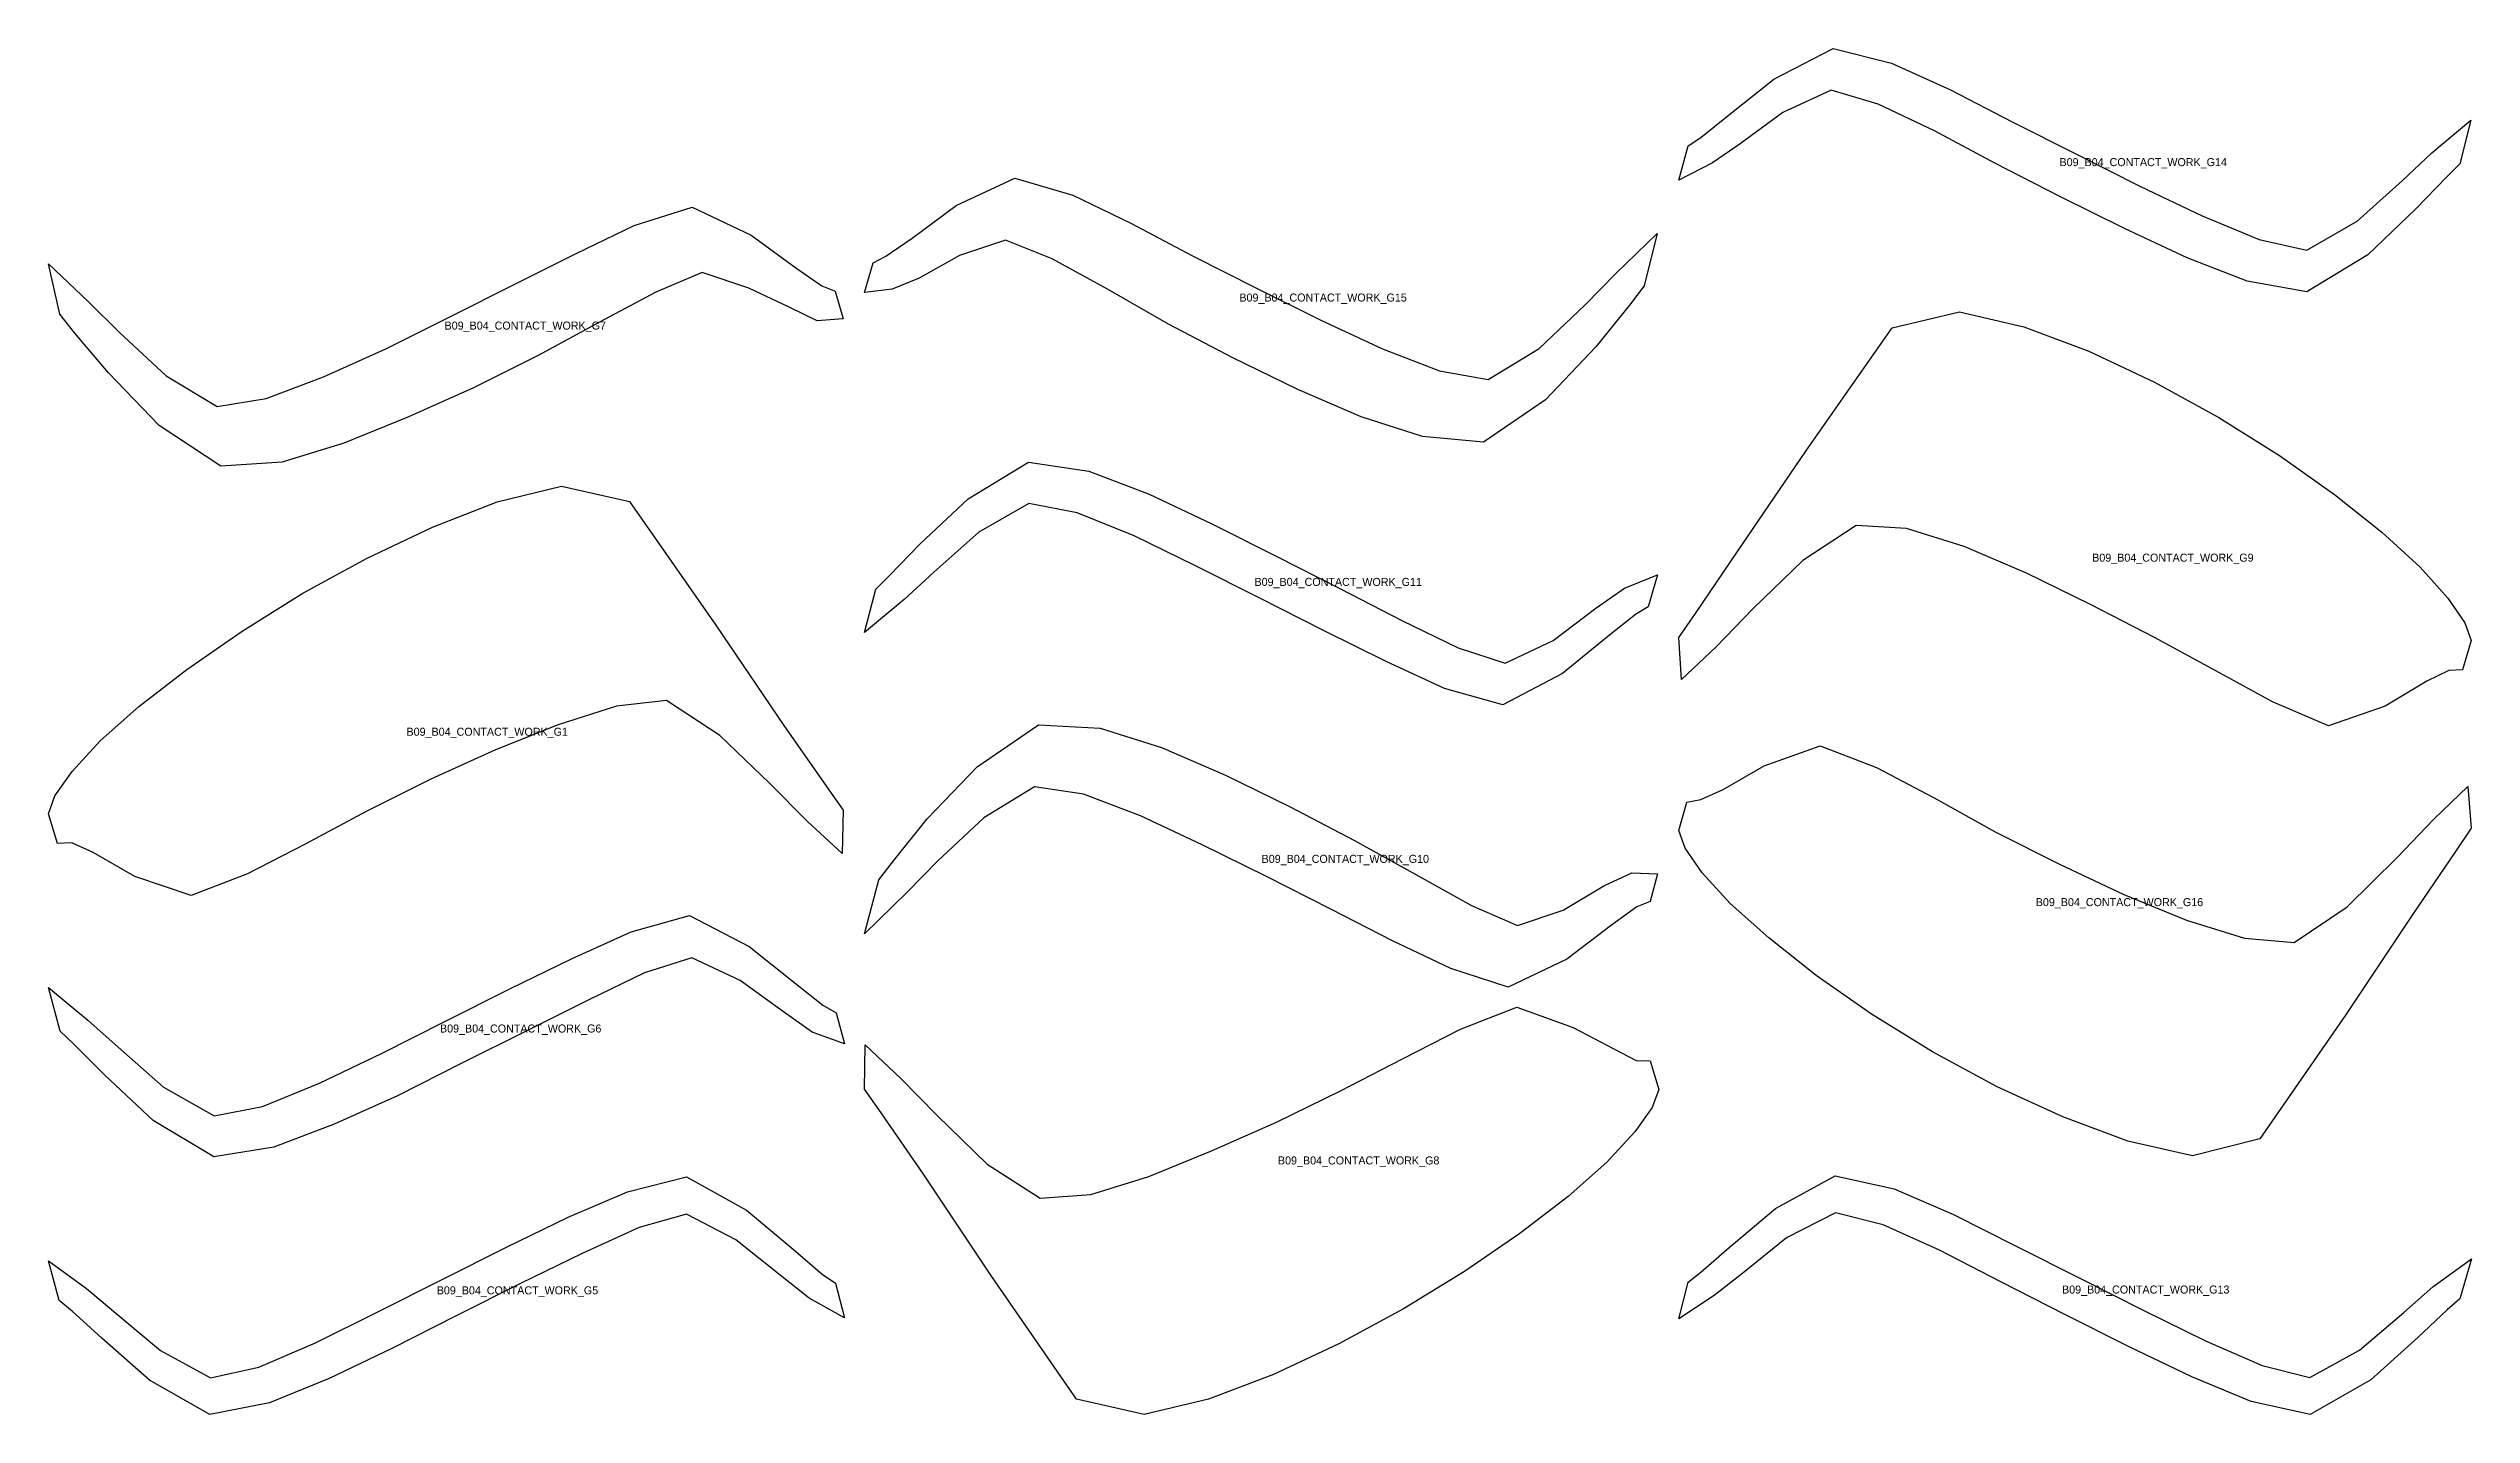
# Model space of a CAD drawing. Header units: millimetres. Extents: x 15 to 17457, y 15 to 1484.
# Drawn here: x 5449 to 7867, y 15 to 1379 of the extents above; entities that cross this region are included whole.
import ezdxf

# ---------------------------------------------------------------- set-up
doc = ezdxf.new("R2010")
doc.units = ezdxf.units.MM

msp = doc.modelspace()

# ---------------------------------------------------------------- texts
for s, p in [('B09_B04_CONTACT_WORK_G14', (7456.1, 1261.4)), ('B09_B04_CONTACT_WORK_G15', (6637.4, 1126.2)), ('B09_B04_CONTACT_WORK_G7', (5844, 1098.2)), ('B09_B04_CONTACT_WORK_G9', (7488.7, 866.5)), ('B09_B04_CONTACT_WORK_G11', (6652.5, 842.3)), ('B09_B04_CONTACT_WORK_G1', (5806, 692.7)), ('B09_B04_CONTACT_WORK_G10', (6659.6, 565.8)), ('B09_B04_CONTACT_WORK_G16', (7432.4, 522.6)), ('B09_B04_CONTACT_WORK_G6', (5839.4, 396.4)), ('B09_B04_CONTACT_WORK_G8', (6675.9, 264.7)), ('B09_B04_CONTACT_WORK_G5', (5836.2, 135)), ('B09_B04_CONTACT_WORK_G13', (7458.6, 135.8))]:
    msp.add_text(s, height=8).set_placement(p)

# ---------------------------------------------------------------- linework, layer by layer
for points in [[(7085.3, 1281.7), (7098, 1290), (7125.3, 1311.8), (7170.8, 1348.3), (7230, 1378.9), (7288.4, 1364.1), (7347.2, 1337.5), (7408.9, 1305.7), (7472.9, 1273.2), (7536.9, 1241.1), (7598.5, 1211.7), (7655.3, 1188.1), (7703.1, 1177.6), (7753.2, 1206.4), (7798.2, 1246.7), (7827.9, 1274.6), (7866.8, 1307.3), (7855.8, 1263.8), (7842.5, 1250.4), (7811.9, 1218.9), (7763.8, 1173), (7703, 1135.9), (7643.4, 1146.7), (7583.6, 1170), (7520.9, 1199.1), (7456.5, 1231.2), (7392.3, 1264), (7331.3, 1296.5), (7275.2, 1323.4), (7228.1, 1337.4), (7180, 1314.9), (7137.3, 1283.6), (7109.7, 1264.6), (7076.2, 1247.3), (7085.3, 1281.7)], [(6271.9, 1164.8), (6284.6, 1171.4), (6310.6, 1189.4), (6354.8, 1222), (6413.2, 1249.4), (6471, 1232.4), (6529.2, 1204.6), (6590.7, 1172), (6654.5, 1139.4), (6718.6, 1107.6), (6780.3, 1079.1), (6837.3, 1057), (6885.7, 1048.3), (6936.5, 1079.3), (6982.6, 1123), (7013.2, 1154.2), (7054.6, 1194.1), (7041.6, 1141.8), (7026.9, 1122.7), (6993.1, 1081.1), (6942.9, 1028.1), (6881.2, 985.9), (6820.3, 991.4), (6759.1, 1011.2), (6695.6, 1038.4), (6630.8, 1070), (6566.6, 1103.6), (6505.9, 1138.5), (6450.4, 1169), (6404.1, 1187.6), (6358.1, 1172.1), (6317.6, 1149.7), (6290.9, 1138.6), (6263.3, 1135.1), (6271.9, 1164.8)], [(5448.6, 1163.8), (5488.4, 1125.8), (5519.4, 1095.3), (5566, 1051.9), (5617, 1021.4), (5665.9, 1029.3), (5723.1, 1051.1), (5785.2, 1079), (5849.1, 1111.1), (5913.4, 1143.3), (5975.3, 1174.1), (6033.4, 1202.1), (6091.2, 1220.4), (6150, 1192.6), (6194.7, 1160), (6220.7, 1141.8), (6233.9, 1136.6), (6241.8, 1108.9), (6216, 1107.1), (6188, 1120.5), (6147.8, 1139.6), (6101.3, 1155.3), (6054.9, 1135.6), (5998.8, 1105.5), (5937.4, 1072.5), (5872.9, 1039.9), (5807.4, 1010.7), (5743.5, 984.8), (5681.8, 965.9), (5620.5, 961.9), (5559.1, 1002.3), (5508.6, 1055.1), (5474.9, 1094.6), (5460, 1113.6), (5448.6, 1163.8)], [(7076.2, 790.9), (7092.7, 814.9), (7134.7, 876.6), (7202.7, 976.7), (7288.9, 1100), (7356.4, 1115.9), (7420.6, 1101), (7485.5, 1076.6), (7551, 1045.8), (7615.1, 1010.3), (7675.7, 972.4), (7730.6, 933.5), (7777.9, 895.8), (7816, 860.9), (7843.6, 830.1), (7860.6, 805.5), (7866.9, 787.9), (7858.4, 758.4), (7844.6, 758), (7822.8, 747.3), (7781.1, 722.2), (7724.5, 702.6), (7668.8, 726.4), (7612, 757.6), (7550.9, 790.9), (7487.1, 823.8), (7423, 854.9), (7361, 881.5), (7303.5, 899.6), (7253.2, 902.6), (7199.9, 867.6), (7150.2, 819.6), (7113.2, 781.5), (7078.9, 748.9), (7076.2, 790.9)], [(6274.6, 839.1), (6288.2, 852.6), (6318.8, 884.2), (6366.6, 929.2), (6427, 965.9), (6487, 957), (6547.2, 933.9), (6609.8, 904.2), (6674.2, 872.1), (6738.2, 839.3), (6799.6, 807.7), (6855.8, 780.4), (6902.6, 765.3), (6950.5, 787.8), (6993.3, 820.2), (7021.7, 839.9), (7054.7, 853.2), (7045.4, 821.4), (7032.7, 813.8), (7005.3, 791.7), (6959.9, 754.7), (6900.4, 723.6), (6842.3, 740), (6783.8, 766.7), (6721.9, 797.6), (6657.8, 830), (6593.7, 862.2), (6532.3, 892.3), (6475.6, 915.4), (6427.3, 924.5), (6377.2, 895.8), (6332.4, 856), (6302.9, 828.6), (6263.3, 795.8), (6274.6, 839.1)], [(5448.6, 614.9), (5455.1, 632.6), (5472.2, 657.1), (5500.3, 687.5), (5538.8, 721.9), (5586.6, 758.9), (5641.8, 797.2), (5702.6, 835), (5766.7, 870.1), (5832.1, 900.9), (5896.6, 926.2), (5960.7, 941.9), (6028.6, 926.5), (6114.8, 803.2), (6182.7, 703.1), (6225.2, 642), (6241.9, 618.3), (6241, 575.1), (6206, 607.4), (6168.8, 644.9), (6118.7, 693.1), (6065.4, 727.8), (6015.5, 722.4), (5957.5, 703.7), (5894.9, 678.5), (5830.4, 649.4), (5766.5, 617.4), (5705, 584.6), (5647.3, 554.8), (5590.9, 533.3), (5534.7, 552.1), (5493.3, 576.3), (5472, 585.8), (5457.7, 585.1), (5448.6, 614.9)], [(6277.5, 548.8), (6292.1, 567.9), (6325.9, 609.6), (6375.7, 661.8), (6437, 703.6), (6498.3, 700.4), (6559.8, 680.9), (6623.4, 653.3), (6688.1, 621.6), (6752.3, 588), (6813.4, 554.2), (6869.1, 523.2), (6915, 503.2), (6960.5, 518.6), (7001.1, 542.8), (7029.1, 555.8), (7054.8, 554.8), (7047.3, 527.3), (7034.3, 521.8), (7008.7, 503.5), (6964.4, 469.6), (6905.8, 441.8), (6848.4, 460.2), (6790.3, 488.1), (6728.6, 519.6), (6664.6, 552.2), (6600.4, 583.9), (6538.8, 612.9), (6481.9, 634.5), (6433, 641.6), (6382.2, 610.6), (6336.5, 567.7), (6305.9, 536.5), (6263.3, 495), (6277.5, 548.8)], [(7084.2, 626.3), (7097.9, 628.9), (7120.2, 639.1), (7161.1, 662.8), (7217.3, 682.6), (7273.5, 661.1), (7331, 630.8), (7392, 596.9), (7456, 564.6), (7520.4, 534.3), (7582.7, 508.6), (7640.6, 490.6), (7690.3, 486.4), (7743.3, 521.9), (7793, 571.2), (7829.8, 609.5), (7863.6, 642.1), (7867, 600.6), (7850.6, 576.2), (7808.9, 514.5), (7741.7, 413.9), (7656.2, 290.2), (7588.8, 273.3), (7524.3, 287.8), (7459.4, 312.1), (7393.7, 342.3), (7329.2, 377.1), (7268.4, 414.9), (7213.3, 453.5), (7165.8, 490.8), (7127.4, 525.3), (7099.5, 555.8), (7082.5, 580.5), (7076.2, 598), (7084.2, 626.3)], [(5448.6, 441.4), (5488, 408.9), (5518.1, 381.7), (5563.5, 341.8), (5613.9, 313.2), (5662.3, 322.7), (5719.3, 345.9), (5781, 375.5), (5845, 407.8), (5909.3, 440), (5971.4, 470.4), (6030.1, 497.1), (6088.5, 513.3), (6148.2, 482.3), (6194, 445.6), (6221.6, 423.7), (6234.8, 416.2), (6243.1, 385), (6210.8, 396.9), (6182.2, 417), (6139.2, 448.2), (6090.8, 470.9), (6043.7, 455.9), (5987.2, 428.6), (5925.5, 397.9), (5861.3, 365.7), (5797, 333.3), (5733.8, 304.9), (5673.6, 282), (5613.6, 272.2), (5553, 308.6), (5504.4, 354.2), (5473.5, 385), (5460.3, 397.7), (5448.6, 441.4)], [(6263.9, 384), (6299.3, 350.5), (6335.5, 314), (6385.7, 265.1), (6438.5, 231), (6489, 234.8), (6547, 252.8), (6609.6, 278.2), (6674.3, 306.8), (6738.5, 338.3), (6800.2, 370.2), (6858, 399.6), (6914.3, 421.8), (6970.5, 401.4), (7011.3, 380.2), (7033.6, 368.6), (7047.3, 368.3), (7056.2, 339.4), (7049.5, 321.7), (7032.3, 297.3), (7004.2, 267), (6965.5, 232.7), (6917.5, 195.9), (6862.1, 157.9), (6801.1, 120.7), (6736.8, 85.7), (6671.3, 55), (6606.6, 30.4), (6542.4, 15), (6474.7, 30.4), (6389.2, 154.2), (6322, 254.9), (6279.7, 316.3), (6263.3, 340), (6263.9, 384)], [(5448.6, 168.6), (5486.5, 141), (5515.9, 116.3), (5560.5, 78.9), (5610.4, 51.8), (5658.5, 62.4), (5715.3, 86.6), (5776.8, 117.3), (5840.9, 149.5), (5905.2, 181.7), (5967.5, 211.9), (6026.6, 237.5), (6085.4, 252.2), (6145.5, 219.2), (6192.1, 180), (6220.9, 155.2), (6234.1, 146.1), (6243.3, 111.5), (6208, 131.3), (6178.9, 154.3), (6134.8, 189.5), (6085.6, 215), (6038.1, 201.7), (5981.4, 175.8), (5919.7, 145.7), (5855.6, 113.5), (5791.4, 81), (5728.8, 51), (5669.1, 26.7), (5609.6, 15), (5549.3, 49.3), (5502, 91.1), (5472.4, 118.2), (5459.4, 128.9), (5448.6, 168.6)], [(7085.3, 147.3), (7098.1, 157), (7126.4, 181.7), (7172.6, 220.8), (7232.2, 253.3), (7291.1, 240.2), (7350.3, 214.7), (7412.2, 183.5), (7476.3, 151.1), (7540.3, 118.8), (7601.9, 88.7), (7658.5, 63.9), (7705.9, 52), (7755.4, 79.2), (7799.7, 117), (7828.8, 142.6), (7867.4, 170.5), (7855.7, 130.4), (7843, 119.7), (7813.7, 92), (7766.7, 49.8), (7706.4, 15), (7647.4, 28), (7588.1, 52.7), (7525.7, 82.5), (7461.4, 114.8), (7397.4, 147.4), (7336.2, 179), (7279.9, 204.4), (7232.4, 216.5), (7183.4, 191.3), (7139.8, 156.3), (7111.5, 133.7), (7076.2, 110.6), (7085.3, 147.3)]]:
    msp.add_lwpolyline(points, close=True)

msp.set_redraw_order([(e.dxf.handle, doc.entitydb.next_handle()) for e in msp.query("TEXT MTEXT ATTDEF DIMENSION ARC_DIMENSION")])  # texts and dimensions are drawn at this point

doc.saveas('drawing.dxf')
